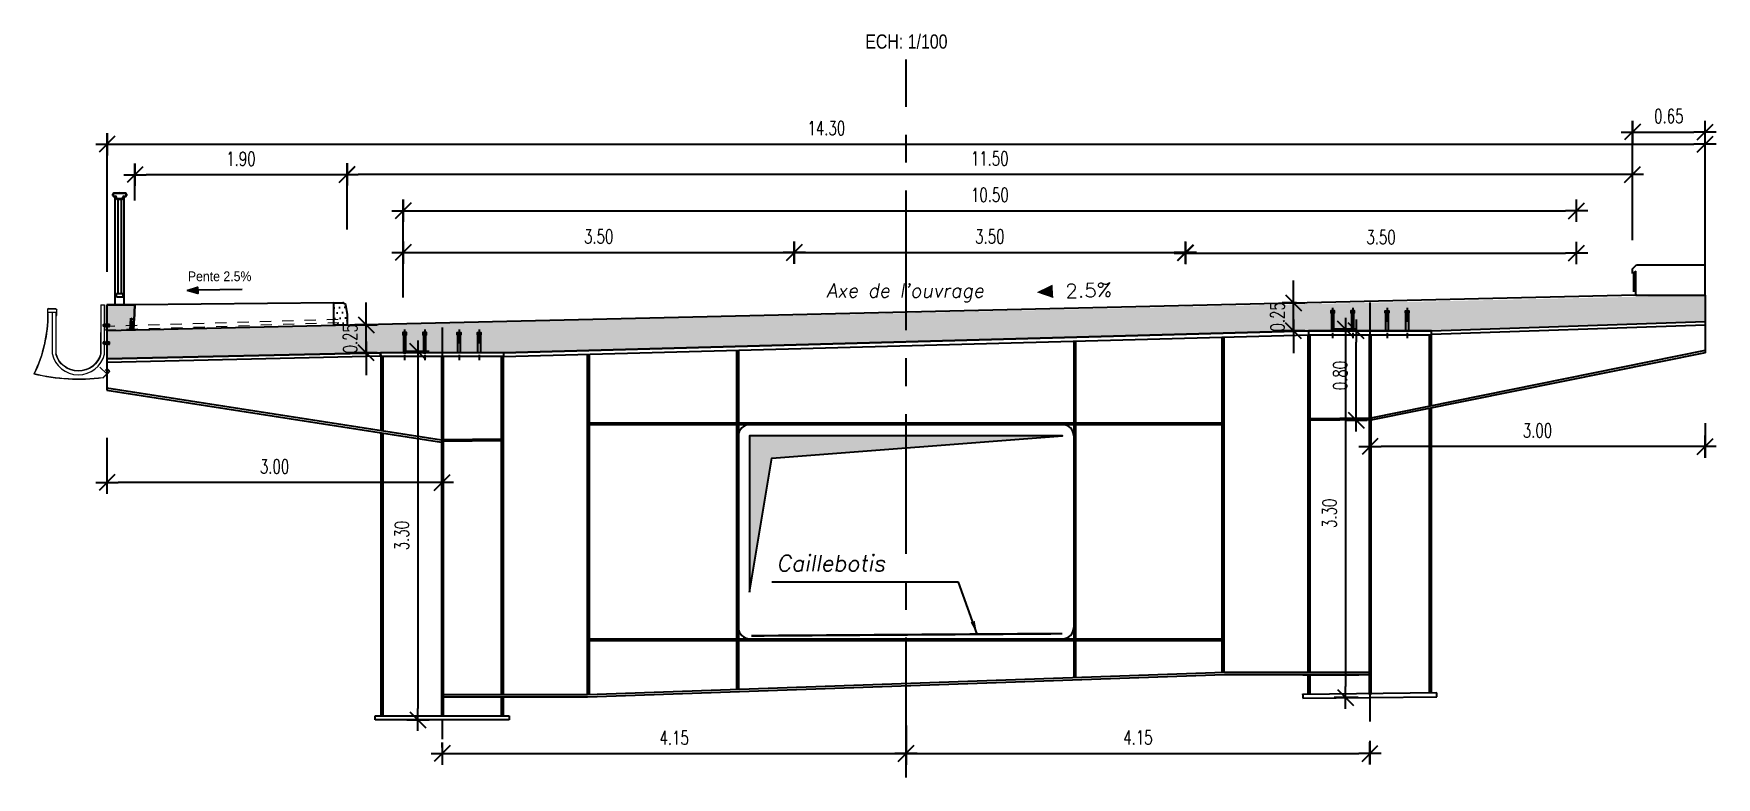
# Model space of a CAD drawing. Header units: metres. Extents: x -697843 to 22159, y -46191 to 9548.
# Drawn here: x -63487.33 to -63472.27, y -23178.22 to -23171.57 of the extents above; entities that cross this region are included whole.
import ezdxf
from ezdxf.enums import TextEntityAlignment as Align

# ---------------------------------------------------------------- set-up
doc = ezdxf.new("R2010")
doc.units = ezdxf.units.M
for name, pattern in [('CACHE', [9.525, 6.35, -3.175]), ('CENTER', [2, 1.25, -0.25, 0.25, -0.25]), ('DASHED2', [0.375, 0.25, -0.125])]:
    doc.linetypes.add(name, pattern=pattern)
doc.layers.get('Defpoints').update_dxf_attribs({"color": 9})
for name, color, linetype, lineweight in [('AOA-Caniveau', 7, 'Continuous', 0), ('AOA-corniches', 7, 'Continuous', 0), ('COT50', 8, 'Continuous', 15), ('S-EXE-ELECP', 3, 'Continuous', 30), ('S-EXE-HACH', 4, 'Continuous', 5), ('S-EXE-TEXT', 7, 'Continuous', 25), ('S-EXE-TEXTE', 7, 'Continuous', 9), ('S-EXE-TRAIT VU', 2, 'Continuous', 25), ('S-Trait vu', 2, 'Continuous', 18)]:
    doc.layers.add(name, color=color, linetype=linetype, lineweight=lineweight)
for name, color, linetype in [('AXE', 1, 'CENTER'), ('Coffrage', 3, 'Continuous'), ('COTATION', 9, 'Continuous'), ('HACHURE', 8, 'Continuous'), ('OA_Coffrage2', 7, 'Continuous'), ('OA_Cotations', 7, 'Continuous'), ('POTEAU', 1, 'Continuous'), ('POUTRELLE', 5, 'Continuous'), ('S-TEXT', 6, 'Continuous'), ('sb-cote100', 1, 'Continuous'), ('Texte', 7, 'Continuous'), ('TRAIT-MOYENS', 2, 'Continuous')]:
    doc.layers.add(name, color=color, linetype=linetype)
doc.layers.get('0').off()
doc.styles.add('Arial', font='arial.ttf')
doc.styles.add('COTE1-100', font='romans.shx', dxfattribs={"width": 0.7, "height": 0.25})
doc.styles.add('D35-50', font='arial.ttf', dxfattribs={"width": 0.8, "height": 0.175})
doc.styles.add('R-S', font='romans.shx', dxfattribs={"width": 0.8})
doc.styles.add('text-s-1-50', font='romans.shx', dxfattribs={"width": 0.7, "height": 0.125})
doc.dimstyles.new('1-50', dxfattribs={"dimtxt": 0.12, "dimasz": 0.12, "dimexe": 0.04, "dimexo": 0, "dimgap": 0.05, "dimtad": 1, "dimzin": 5, "dimdsep": 46, "dimtxsty": 'R-S', "dimcen": 0, "dimclrd": 1, "dimclre": 1, "dimclrt": 2, "dimaunit": 2, "dimadec": 0, "dimazin": 0, "dimtfac": 1, "dimtmove": 2, "dimatfit": 3, "dimfxl": 0.1, "dimfxlon": 1, "dimtolj": 1, "dimtzin": 13, "dimarcsym": 0})
doc.dimstyles.new('COT-OBLIQUES-1_100', dxfattribs={"dimtxt": 0.25, "dimasz": 0.1, "dimexe": 0.1, "dimexo": 0.1, "dimgap": 0.125, "dimtad": 1, "dimzin": 0, "dimdsep": 46, "dimtxsty": 'COTE1-100', "dimblk1": 'MARQUE', "dimblk2": 'MARQUE', "dimsah": 1, "dimcen": 5, "dimdle": 2, "dimclrd": 9, "dimclre": 9, "dimaunit": 2, "dimadec": 0, "dimazin": 0, "dimtfac": 1, "dimtix": 1, "dimtmove": 0, "dimatfit": 3, "dimldrblk": 'MARQUE', "dimfxl": 1, "dimtolj": 1, "dimtzin": 0, "dimarcsym": 0})

msp = doc.modelspace()

# ---------------------------------------------------------------- texts
at = {"layer": 'OA_Cotations', "style": 'text-s-1-50', "oblique": 10}
for s, height, p in [("Axe de l'ouvrage", 0.125, (-63480.23792, -23173.92611)), ('Caillebotis ', 0.1440684, (-63480.68142, -23176.37468))]:
    msp.add_text(s, height=height, rotation=0.059863, dxfattribs=at).set_placement(p)
at = {"layer": 'OA_Cotations', "style": 'text-s-1-50', "oblique": 359.954527, "width": 1.051454}
msp.add_text('2.5%%%', height=0.125, rotation=1.911117, dxfattribs=at).set_placement((-63477.89115, -23173.86105), align=Align.MIDDLE_CENTER)
at = {"layer": 'S-EXE-TEXTE', "color": 9, "style": 'Arial', "width": 0.9}
msp.add_text('Pente 2.5%%%', height=0.0875, rotation=0.000563, dxfattribs=at).set_placement((-63485.95101, -23173.80615), align=Align.BOTTOM_LEFT)
at = {"layer": 'S-TEXT', "color": 2, "insert": (-63477.35312, -23171.57188), "char_height": 0.1274, "width": 4.3372738, "attachment_point": 3, "style": 'D35-50'}
msp.add_mtext('\\A1;\\pxqc;ECH: 1/100', dxfattribs=at)

# ---------------------------------------------------------------- blocks, each defined once
blk = doc.blocks.new('MARQUE')
for p, q in [((1, 0), (-1, 0)), ((-0.71, -0.71), (0.71, 0.71)), ((0, -1), (0, 1))]:
    blk.add_line(p, q)
blk = doc.blocks.new('*D119')
at = {"layer": 'Defpoints', "color": 0, "transparency": 16777216}
for p in [(-63472.375, -23172.554), (-63486.674, -23173.795), (-63472.375, -23174.003)]:
    blk.add_point(p, dxfattribs=at)
at = {"layer": 'OA_Cotations', "color": 9, "lineweight": -2, "transparency": 16777216}
for p, q in [((-63486.674, -23173.695), (-63486.674, -23172.454)), ((-63472.375, -23173.903), (-63472.375, -23172.454)), ((-63486.574, -23172.554), (-63472.475, -23172.554))]:
    blk.add_line(p, q, dxfattribs=at)
at = {"layer": 'OA_Cotations', "color": 9, "lineweight": -2, "transparency": 16777216, "xscale": 0.1, "yscale": 0.1, "zscale": 0.1, "rotation": 180}
blk.add_blockref('MARQUE', (-63486.674, -23172.554), dxfattribs=at)
at = {"layer": 'OA_Cotations', "color": 9, "lineweight": -2, "transparency": 16777216, "xscale": 0.1, "yscale": 0.1, "zscale": 0.1}
blk.add_blockref('MARQUE', (-63472.375, -23172.554), dxfattribs=at)
at = {"layer": 'OA_Cotations', "color": 9, "transparency": 16777216, "insert": (-63480.238, -23172.411), "char_height": 0.125, "attachment_point": 5, "style": 'text-s-1-50'}
blk.add_mtext('\\A1;14.30', dxfattribs=at)
blk = doc.blocks.new('*D147')
at = {"layer": 'Defpoints', "color": 0, "transparency": 16777216}
for p in [(-63476.058, -23173.974), (-63475.93, -23173.974), (-63475.924, -23174.224)]:
    blk.add_point(p, dxfattribs=at)
at = {"layer": 'OA_Cotations', "color": 9, "lineweight": -2, "transparency": 16777216}
for p, q in [((-63476.058, -23173.874), (-63476.058, -23173.774)), ((-63476.03, -23173.974), (-63476.158, -23173.974)), ((-63476.058, -23174.224), (-63476.058, -23173.974)), ((-63476.024, -23174.224), (-63476.158, -23174.224)), ((-63476.058, -23174.324), (-63476.058, -23174.424))]:
    blk.add_line(p, q, dxfattribs=at)
at = {"layer": 'OA_Cotations', "color": 9, "lineweight": -2, "transparency": 16777216, "xscale": 0.1, "yscale": 0.1, "zscale": 0.1}
for p, rotation in [((-63476.058, -23173.974), 270), ((-63476.058, -23174.224), 90)]:
    blk.add_blockref('MARQUE', p, dxfattribs=dict(at, rotation=rotation))
at = {"layer": 'OA_Cotations', "color": 9, "transparency": 16777216, "insert": (-63476.201, -23174.099), "char_height": 0.125, "attachment_point": 5, "rotation": 90, "style": 'text-s-1-50'}
blk.add_mtext('\\A1;0.25', dxfattribs=at)
blk = doc.blocks.new('*D120')
at = {"layer": 'Defpoints', "color": 0, "transparency": 16777216}
for p in [(-63484.356, -23174.17), (-63484.227, -23174.17), (-63484.221, -23174.42)]:
    blk.add_point(p, dxfattribs=at)
at = {"layer": 'OA_Cotations', "color": 9, "lineweight": -2, "transparency": 16777216}
for p, q in [((-63484.356, -23174.07), (-63484.356, -23173.97)), ((-63484.327, -23174.17), (-63484.456, -23174.17)), ((-63484.356, -23174.42), (-63484.356, -23174.17)), ((-63484.321, -23174.42), (-63484.456, -23174.42)), ((-63484.356, -23174.52), (-63484.356, -23174.62))]:
    blk.add_line(p, q, dxfattribs=at)
at = {"layer": 'OA_Cotations', "color": 9, "lineweight": -2, "transparency": 16777216, "xscale": 0.1, "yscale": 0.1, "zscale": 0.1}
for p, rotation in [((-63484.356, -23174.17), 270), ((-63484.356, -23174.42), 90)]:
    blk.add_blockref('MARQUE', p, dxfattribs=dict(at, rotation=rotation))
at = {"layer": 'OA_Cotations', "color": 9, "transparency": 16777216, "insert": (-63484.498, -23174.295), "char_height": 0.125, "attachment_point": 5, "rotation": 90, "style": 'text-s-1-50'}
blk.add_mtext('\\A1;0.25', dxfattribs=at)
blk = doc.blocks.new('*D148')
at = {"layer": 'Defpoints', "color": 0, "transparency": 16777216}
for p in [(-63483.675, -23174.926), (-63486.675, -23175.081), (-63486.675, -23175.581)]:
    blk.add_point(p, dxfattribs=at)
at = {"layer": 'OA_Cotations', "color": 9, "lineweight": -2, "transparency": 16777216}
for p, q in [((-63483.675, -23175.026), (-63483.675, -23175.681)), ((-63486.675, -23175.181), (-63486.675, -23175.681)), ((-63483.775, -23175.581), (-63486.575, -23175.581))]:
    blk.add_line(p, q, dxfattribs=at)
at = {"layer": 'OA_Cotations', "color": 9, "lineweight": -2, "transparency": 16777216, "xscale": 0.1, "yscale": 0.1, "zscale": 0.1, "rotation": 180}
blk.add_blockref('MARQUE', (-63486.675, -23175.581), dxfattribs=at)
at = {"layer": 'OA_Cotations', "color": 9, "lineweight": -2, "transparency": 16777216, "xscale": 0.1, "yscale": 0.1, "zscale": 0.1}
blk.add_blockref('MARQUE', (-63483.675, -23175.581), dxfattribs=at)
at = {"layer": 'OA_Cotations', "color": 9, "transparency": 16777216, "insert": (-63485.175, -23175.438), "char_height": 0.125, "attachment_point": 5, "style": 'text-s-1-50'}
blk.add_mtext('\\A1;3.00', dxfattribs=at)
blk = doc.blocks.new('*D149')
at = {"layer": 'Defpoints', "color": 0, "transparency": 16777216}
for p in [(-63472.375, -23174.95), (-63475.374, -23175.259), (-63475.374, -23175.321)]:
    blk.add_point(p, dxfattribs=at)
at = {"layer": 'OA_Cotations', "color": 9, "lineweight": -2, "transparency": 16777216}
for p, q in [((-63475.374, -23175.221), (-63475.374, -23175.159)), ((-63472.375, -23175.05), (-63472.375, -23175.359)), ((-63472.475, -23175.259), (-63475.274, -23175.259))]:
    blk.add_line(p, q, dxfattribs=at)
at = {"layer": 'OA_Cotations', "color": 9, "lineweight": -2, "transparency": 16777216, "xscale": 0.1, "yscale": 0.1, "zscale": 0.1, "rotation": 180}
blk.add_blockref('MARQUE', (-63475.374, -23175.259), dxfattribs=at)
at = {"layer": 'OA_Cotations', "color": 9, "lineweight": -2, "transparency": 16777216, "xscale": 0.1, "yscale": 0.1, "zscale": 0.1}
blk.add_blockref('MARQUE', (-63472.375, -23175.259), dxfattribs=at)
at = {"layer": 'OA_Cotations', "color": 9, "transparency": 16777216, "insert": (-63473.875, -23175.117), "char_height": 0.125, "attachment_point": 5, "style": 'text-s-1-50'}
blk.add_mtext('\\A1;3.00', dxfattribs=at)
blk = doc.blocks.new('*D150')
at = {"layer": 'Defpoints', "color": 0, "transparency": 16777216}
for p in [(-63475.498, -23174.224), (-63475.374, -23174.224), (-63475.366, -23175.024)]:
    blk.add_point(p, dxfattribs=at)
at = {"layer": 'OA_Cotations', "color": 9, "lineweight": -2, "transparency": 16777216}
for p, q in [((-63475.474, -23174.224), (-63475.598, -23174.224)), ((-63475.498, -23174.924), (-63475.498, -23174.324)), ((-63475.466, -23175.024), (-63475.598, -23175.024))]:
    blk.add_line(p, q, dxfattribs=at)
at = {"layer": 'OA_Cotations', "color": 9, "lineweight": -2, "transparency": 16777216, "xscale": 0.1, "yscale": 0.1, "zscale": 0.1}
for p, rotation in [((-63475.498, -23174.224), 90), ((-63475.498, -23175.024), 270)]:
    blk.add_blockref('MARQUE', p, dxfattribs=dict(at, rotation=rotation))
at = {"layer": 'OA_Cotations', "color": 9, "transparency": 16777216, "insert": (-63475.64, -23174.624), "char_height": 0.125, "attachment_point": 5, "rotation": 90, "style": 'text-s-1-50'}
blk.add_mtext('\\A1;0.80', dxfattribs=at)
blk = doc.blocks.new('*D151')
at = {"layer": 'Defpoints', "color": 0, "transparency": 16777216}
for p in [(-63484.024, -23174.409), (-63483.893, -23177.704), (-63483.678, -23177.704)]:
    blk.add_point(p, dxfattribs=at)
at = {"layer": 'OA_Cotations', "color": 9, "lineweight": -2, "transparency": 16777216}
for p, q in [((-63483.924, -23174.409), (-63483.793, -23174.409)), ((-63483.893, -23174.509), (-63483.893, -23177.604)), ((-63483.778, -23177.704), (-63483.993, -23177.704))]:
    blk.add_line(p, q, dxfattribs=at)
at = {"layer": 'OA_Cotations', "color": 9, "lineweight": -2, "transparency": 16777216, "xscale": 0.1, "yscale": 0.1, "zscale": 0.1}
for p, rotation in [((-63483.893, -23174.409), 90), ((-63483.893, -23177.704), 270)]:
    blk.add_blockref('MARQUE', p, dxfattribs=dict(at, rotation=rotation))
at = {"layer": 'OA_Cotations', "color": 9, "transparency": 16777216, "insert": (-63484.036, -23176.056), "char_height": 0.125, "attachment_point": 5, "rotation": 90, "style": 'text-s-1-50'}
blk.add_mtext('\\A1;3.30', dxfattribs=at)
blk = doc.blocks.new('A$Caef14edc')
at = {"layer": 'AOA-Caniveau', "color": 9, "extrusion": (0, 1, 0)}
for p, q in [((-0.054, 0), (-0.022, 0)), ((-0.022, -0.442), (-0.022, 0)), ((-0.459, -0.07), (-0.491, -0.07)), ((-0.491, -0.07), (-0.491, -0.437)), ((-0.459, -0.07), (-0.459, -0.258)), ((-0.054, 0), (-0.054, -0.249))]:
    blk.add_line(p, q, dxfattribs=at)
at = {"layer": 'AOA-Caniveau', "color": 9}
blk.add_arc((-0.256, -0.387, -50.357), 0.24, 191.993, 346.8475, dxfattribs=at)
at = {"layer": 'AOA-corniches', "color": 9, "extrusion": (-2.68665e-19, -1.52942e-18, -1)}
for p, q in [((-0.531, -0.043, -50.357), (-0.531, -0.08, -50.357)), ((-0.528, -0.08, -50.357), (-0.528, -0.043, -50.357)), ((-0.457, -0.036, -50.357), (-0.522, -0.034, -50.357)), ((-0.522, -0.037, -50.357), (-0.457, -0.039, -50.357)), ((-0.451, -0.045, -50.357), (-0.451, -0.095, -50.357)), ((-0.451, -0.095, -50.357), (-0.448, -0.095, -50.357)), ((-0.448, -0.095, -50.357), (-0.448, -0.045, -50.357)), ((0.016, -0.601, -50.357), (-0.038, -0.653, -50.357)), ((-0.005, -0.578, -50.357), (-0.014, -0.587, -50.357)), ((-0.014, -0.587, -50.357), (-0.012, -0.589, -50.357)), ((-0.012, -0.589, -50.357), (-0.003, -0.581, -50.357)), ((0.006, -0.581, -50.357), (0.017, -0.592, -50.357)), ((0.019, -0.59, -50.357), (0.008, -0.578, -50.357)), ((-0.036, -0.656, -50.357), (0.019, -0.603, -50.357))]:
    blk.add_line(p, q, dxfattribs=at)
at = {"layer": 'AOA-corniches', "color": 9, "extrusion": (0, 1, 0)}
for p, q in [((-0.491, -0.07), (-0.528, -0.07)), ((-0.038, -0.18), (-0.038, -0.19)), ((-0.034, -0.18), (-0.038, -0.18)), ((-0.038, -0.181), (-0.038, -0.18)), ((-0.034, -0.181), (-0.038, -0.181)), ((-0.038, -0.181), (-0.038, -0.19)), ((-0.034, -0.19), (-0.038, -0.19)), ((-0.034, -0.19), (-0.038, -0.19)), ((-0.038, -0.19), (-0.038, -0.19)), ((-0.034, -0.19), (-0.034, -0.178)), ((-0.034, -0.192), (-0.034, -0.19)), ((-0.024, -0.176), (-0.033, -0.176)), ((-0.024, -0.18), (-0.033, -0.18)), ((-0.024, -0.19), (-0.033, -0.19)), ((-0.024, -0.195), (-0.033, -0.195)), ((-0.024, -0.172), (-0.022, -0.172)), ((-0.024, -0.172), (-0.024, -0.19)), ((-0.024, -0.19), (-0.024, -0.192)), ((-0.024, -0.198), (-0.024, -0.192)), ((-0.022, -0.198), (-0.024, -0.198)), ((-0.022, -0.19), (-0.022, -0.172)), ((-0.017, -0.172), (-0.022, -0.173)), ((-0.022, -0.198), (-0.017, -0.198)), ((-0.017, -0.172), (-0.017, -0.19)), ((-0.017, -0.19), (-0.017, -0.192)), ((-0.017, -0.198), (-0.017, -0.192)), ((-0.016, -0.176), (-0.007, -0.176)), ((-0.016, -0.18), (-0.007, -0.18)), ((-0.016, -0.19), (-0.007, -0.19)), ((-0.016, -0.195), (-0.007, -0.195)), ((-0.007, -0.189), (-0.007, -0.178)), ((-0.007, -0.18), (0.001, -0.18)), ((-0.007, -0.192), (-0.007, -0.189)), ((-0.007, -0.19), (0.001, -0.19)), ((0.01, -0.176), (0.001, -0.176)), ((0.001, -0.189), (0.001, -0.178)), ((0.01, -0.18), (0.001, -0.18)), ((0.001, -0.192), (0.001, -0.189)), ((0.01, -0.19), (0.001, -0.19)), ((0.01, -0.195), (0.001, -0.195)), ((0.011, -0.172), (0.013, -0.172)), ((0.011, -0.172), (0.011, -0.189)), ((0.011, -0.198), (0.011, -0.189)), ((0.013, -0.198), (0.011, -0.198)), ((0.013, -0.189), (0.013, -0.172)), ((0.013, -0.18), (0.013, -0.173)), ((0.013, -0.173), (0.023, -0.173)), ((0.017, -0.18), (0.013, -0.18)), ((0.017, -0.18), (0.013, -0.18)), ((0.017, -0.19), (0.013, -0.19)), ((0.017, -0.191), (0.013, -0.191)), ((0.013, -0.197), (0.023, -0.197)), ((0.022, -0.174), (0.014, -0.174)), ((0.014, -0.174), (0.017, -0.18)), ((0.014, -0.196), (0.017, -0.191)), ((0.022, -0.196), (0.014, -0.196)), ((0.015, -0.175), (0.018, -0.179)), ((0.019, -0.175), (0.015, -0.175)), ((0.015, -0.195), (0.018, -0.191)), ((0.019, -0.195), (0.015, -0.195)), ((0.019, -0.175), (0.022, -0.178)), ((0.019, -0.195), (0.022, -0.192)), ((0.022, -0.185), (0.022, -0.174)), ((0.022, -0.185), (0.022, -0.178)), ((0.022, -0.185), (0.022, -0.196)), ((0.022, -0.185), (0.022, -0.192)), ((0.023, -0.173), (0.023, -0.185)), ((0.023, -0.197), (0.023, -0.185)), ((-0.038, -0.338), (-0.038, -0.348)), ((-0.034, -0.338), (-0.038, -0.338)), ((-0.034, -0.338), (-0.038, -0.338)), ((-0.038, -0.338), (-0.038, -0.347)), ((-0.038, -0.338), (-0.038, -0.338)), ((-0.034, -0.347), (-0.038, -0.347)), ((-0.038, -0.347), (-0.038, -0.348)), ((-0.034, -0.348), (-0.038, -0.348)), ((-0.034, -0.348), (-0.034, -0.336)), ((-0.034, -0.35), (-0.034, -0.348)), ((-0.024, -0.333), (-0.033, -0.333)), ((-0.024, -0.338), (-0.033, -0.338)), ((-0.024, -0.348), (-0.033, -0.348)), ((-0.024, -0.352), (-0.033, -0.352)), ((-0.024, -0.33), (-0.022, -0.33)), ((-0.024, -0.33), (-0.024, -0.348)), ((-0.024, -0.348), (-0.024, -0.35)), ((-0.024, -0.356), (-0.024, -0.35)), ((-0.022, -0.356), (-0.024, -0.356)), ((-0.022, -0.348), (-0.022, -0.33)), ((-0.017, -0.33), (-0.022, -0.33)), ((-0.022, -0.356), (-0.017, -0.356)), ((-0.017, -0.33), (-0.017, -0.348)), ((-0.017, -0.348), (-0.017, -0.35)), ((-0.017, -0.356), (-0.017, -0.35)), ((-0.016, -0.333), (-0.007, -0.333)), ((-0.016, -0.338), (-0.007, -0.338)), ((-0.016, -0.348), (-0.007, -0.348)), ((-0.016, -0.352), (-0.007, -0.352)), ((-0.007, -0.347), (-0.007, -0.336)), ((-0.007, -0.338), (0.001, -0.338)), ((-0.007, -0.35), (-0.007, -0.347)), ((-0.007, -0.348), (0.001, -0.348)), ((0.01, -0.333), (0.001, -0.333)), ((0.001, -0.347), (0.001, -0.336)), ((0.01, -0.338), (0.001, -0.338)), ((0.001, -0.35), (0.001, -0.347)), ((0.01, -0.348), (0.001, -0.348)), ((0.01, -0.352), (0.001, -0.352)), ((0.011, -0.33), (0.013, -0.33)), ((0.011, -0.33), (0.011, -0.347)), ((0.011, -0.356), (0.011, -0.347)), ((0.013, -0.356), (0.011, -0.356)), ((0.013, -0.347), (0.013, -0.33)), ((0.013, -0.337), (0.013, -0.331)), ((0.013, -0.331), (0.023, -0.331)), ((0.017, -0.337), (0.013, -0.337)), ((0.017, -0.338), (0.013, -0.338)), ((0.017, -0.348), (0.013, -0.348)), ((0.017, -0.348), (0.013, -0.348)), ((0.013, -0.355), (0.023, -0.355)), ((0.022, -0.332), (0.014, -0.332)), ((0.014, -0.332), (0.017, -0.337)), ((0.014, -0.354), (0.017, -0.348)), ((0.022, -0.354), (0.014, -0.354)), ((0.015, -0.333), (0.018, -0.337)), ((0.019, -0.333), (0.015, -0.333)), ((0.015, -0.353), (0.018, -0.349)), ((0.019, -0.353), (0.015, -0.353)), ((0.019, -0.333), (0.022, -0.336)), ((0.019, -0.353), (0.022, -0.35)), ((0.022, -0.343), (0.022, -0.332)), ((0.022, -0.343), (0.022, -0.336)), ((0.022, -0.343), (0.022, -0.354)), ((0.022, -0.343), (0.022, -0.35)), ((0.023, -0.331), (0.023, -0.343)), ((0.023, -0.355), (0.023, -0.343)), ((-0.002, -0.618), (-0.065, -0.558))]:
    blk.add_line(p, q, dxfattribs=at)
at = {"layer": 'AOA-corniches', "color": 9, "extrusion": (0, 0, -1)}
for p, q in [((-0.456, -0.249, -50.357), (-0.459, -0.249, -50.357)), ((-0.459, -0.249, -50.357), (-0.459, -0.438, -50.357)), ((-0.456, -0.438, -50.357), (-0.456, -0.249, -50.357)), ((-0.053, -0.249, -50.357), (-0.057, -0.249, -50.357)), ((-0.057, -0.249, -50.357), (-0.057, -0.438, -50.357)), ((-0.053, -0.439, -50.357), (-0.053, -0.249, -50.357)), ((-0.053, -0.439, -50.357), (-0.053, -0.439, -50.357))]:
    blk.add_line(p, q, dxfattribs=at)
at = {"layer": 'AOA-corniches', "color": 9, "extrusion": (-2.68665e-19, -1.52942e-18, -1)}
for centre, radius, start, end in [((1.768, -0.08, 50.357), 1.237, 180, 205.9567), ((1.768, -0.08, 50.357), 1.24, 180, 205.7866), ((0.522, -0.043, 50.357), 0.00928, 0, 91.4321), ((0.522, -0.043, 50.357), 0.00619, 0, 91.4321), ((0.457, -0.045, 50.357), 0.00928, 91.4321, 180), ((0.457, -0.045, 50.357), 0.00619, 91.4321, 180), ((-0.001, -0.585, 50.357), 0.00928, 45.9291, 135.9291), ((-0.001, -0.585, 50.357), 0.00619, 45.9291, 135.9291), ((-0.012, -0.596, 50.357), 0.00619, 135.9291, 225.9291), ((-0.012, -0.596, 50.357), 0.00928, 135.9291, 225.9291), ((0.255, 1.016, 50.357), 1.685, 262.5258, 283.7613), ((0.255, 1.02, 50.357), 1.687, 262.5772, 283.5931)]:
    blk.add_arc(centre, radius, start, end, dxfattribs=at)
at = {"layer": 'AOA-corniches', "color": 9}
for centre, radius, start, end in [((-0.029, -0.178, -50.357), 0.00475, 150.1363, 209.862), ((-0.016, -0.185, -50.357), 0.0181, 164.8099, 195.1885), ((-0.029, -0.192, -50.357), 0.00475, 150.1363, 209.862), ((-0.012, -0.178, -50.357), 0.00475, 150.1363, 209.862), ((0.001, -0.185, -50.357), 0.0181, 164.8099, 195.1885), ((-0.012, -0.192, -50.357), 0.00475, 150.1363, 209.862), ((0.006, -0.178, -50.357), 0.00475, 150.1363, 209.862), ((0.019, -0.185, -50.357), 0.0181, 164.8099, 195.1885), ((0.006, -0.192, -50.357), 0.00475, 150.1363, 209.862), ((0.017, -0.191, -50.357), 0.000631, 323.0264, 89.9992), ((-0.029, -0.336, -50.357), 0.00475, 150.1363, 209.862), ((-0.016, -0.343, -50.357), 0.0181, 164.8099, 195.1885), ((-0.029, -0.35, -50.357), 0.00475, 150.1363, 209.862), ((-0.012, -0.336, -50.357), 0.00475, 150.1363, 209.862), ((0.001, -0.343, -50.357), 0.0181, 164.8099, 195.1885), ((-0.012, -0.35, -50.357), 0.00475, 150.1363, 209.862), ((0.006, -0.336, -50.357), 0.00475, 150.1363, 209.862), ((0.019, -0.343, -50.357), 0.0181, 164.8099, 195.1885), ((0.006, -0.35, -50.357), 0.00475, 150.1363, 209.862), ((0.017, -0.349, -50.357), 0.000631, 323.0264, 89.9992)]:
    blk.add_arc(centre, radius, start, end, dxfattribs=at)
at = {"layer": 'AOA-corniches', "color": 9, "extrusion": (0, 0, -1)}
for centre, radius, start, end in [((0.029, -0.178, 50.357), 0.00475, 150.138, 209.8637), ((0.042, -0.185, 50.357), 0.0181, 164.8115, 195.1901), ((0.029, -0.192, 50.357), 0.00475, 150.138, 209.8637), ((0.012, -0.178, 50.357), 0.00475, 150.138, 209.8637), ((0.025, -0.185, 50.357), 0.0181, 164.8115, 195.1901), ((0.012, -0.192, 50.357), 0.00475, 150.138, 209.8637), ((-0.006, -0.178, 50.357), 0.00475, 150.138, 209.8637), ((0.007, -0.185, 50.357), 0.0181, 164.8115, 195.1901), ((-0.006, -0.192, 50.357), 0.00475, 150.138, 209.8637), ((-0.017, -0.179, 50.357), 0.000631, 143.0281, 270.0008), ((0.256, -0.386, 50.357), 0.209, 194.5404, 345.4688), ((0.256, -0.386, 50.357), 0.206, 194.5055, 345.2749), ((0.029, -0.336, 50.357), 0.00475, 150.138, 209.8637), ((0.042, -0.343, 50.357), 0.0181, 164.8115, 195.1901), ((0.029, -0.35, 50.357), 0.00475, 150.138, 209.8637), ((0.012, -0.336, 50.357), 0.00475, 150.138, 209.8637), ((0.025, -0.343, 50.357), 0.0181, 164.8115, 195.1901), ((0.012, -0.35, 50.357), 0.00475, 150.138, 209.8637), ((-0.006, -0.336, 50.357), 0.00475, 150.138, 209.8637), ((0.007, -0.343, 50.357), 0.0181, 164.8115, 195.1901), ((-0.006, -0.35, 50.357), 0.00475, 150.138, 209.8637), ((-0.017, -0.337, 50.357), 0.000631, 143.0281, 270.0008)]:
    blk.add_arc(centre, radius, start, end, dxfattribs=at)
blk = doc.blocks.new('*D234')
at = {"layer": 'Defpoints', "color": 0, "transparency": 16777216}
for p in [(-63480.525, -23173.429), (-63480.525, -23173.524), (-63484.025, -23174.027)]:
    blk.add_point(p, dxfattribs=at)
at = {"layer": 'OA_Cotations', "color": 9, "lineweight": -2, "transparency": 16777216}
for p, q in [((-63484.025, -23173.927), (-63484.025, -23173.424)), ((-63483.925, -23173.524), (-63480.625, -23173.524)), ((-63480.525, -23173.529), (-63480.525, -23173.624))]:
    blk.add_line(p, q, dxfattribs=at)
at = {"layer": 'OA_Cotations', "color": 9, "lineweight": -2, "transparency": 16777216, "xscale": 0.1, "yscale": 0.1, "zscale": 0.1, "rotation": 180}
blk.add_blockref('MARQUE', (-63484.025, -23173.524), dxfattribs=at)
at = {"layer": 'OA_Cotations', "color": 9, "lineweight": -2, "transparency": 16777216, "xscale": 0.1, "yscale": 0.1, "zscale": 0.1}
blk.add_blockref('MARQUE', (-63480.525, -23173.524), dxfattribs=at)
at = {"layer": 'OA_Cotations', "color": 9, "transparency": 16777216, "insert": (-63482.275, -23173.381), "char_height": 0.125, "attachment_point": 5, "style": 'text-s-1-50'}
blk.add_mtext('\\A1;3.50', dxfattribs=at)
blk = doc.blocks.new('*D235')
at = {"layer": 'Defpoints', "color": 0, "transparency": 16777216}
for p in [(-63480.525, -23173.398), (-63477.025, -23173.398), (-63477.025, -23173.524)]:
    blk.add_point(p, dxfattribs=at)
at = {"layer": 'OA_Cotations', "color": 9, "lineweight": -2, "transparency": 16777216}
for p, q in [((-63480.525, -23173.498), (-63480.525, -23173.624)), ((-63477.025, -23173.498), (-63477.025, -23173.624)), ((-63480.425, -23173.524), (-63477.125, -23173.524))]:
    blk.add_line(p, q, dxfattribs=at)
at = {"layer": 'OA_Cotations', "color": 9, "lineweight": -2, "transparency": 16777216, "xscale": 0.1, "yscale": 0.1, "zscale": 0.1, "rotation": 180}
blk.add_blockref('MARQUE', (-63480.525, -23173.524), dxfattribs=at)
at = {"layer": 'OA_Cotations', "color": 9, "lineweight": -2, "transparency": 16777216, "xscale": 0.1, "yscale": 0.1, "zscale": 0.1}
blk.add_blockref('MARQUE', (-63477.025, -23173.524), dxfattribs=at)
at = {"layer": 'OA_Cotations', "color": 9, "transparency": 16777216, "insert": (-63478.775, -23173.381), "char_height": 0.125, "attachment_point": 5, "style": 'text-s-1-50'}
blk.add_mtext('\\A1;3.50', dxfattribs=at)
blk = doc.blocks.new('*D236')
at = {"layer": 'Defpoints', "color": 0, "transparency": 16777216}
for p in [(-63477.025, -23173.624), (-63473.525, -23173.528), (-63473.525, -23173.624)]:
    blk.add_point(p, dxfattribs=at)
at = {"layer": 'OA_Cotations', "color": 9, "lineweight": -2, "transparency": 16777216}
for p, q in [((-63477.025, -23173.524), (-63477.025, -23173.428)), ((-63473.525, -23173.524), (-63473.525, -23173.428)), ((-63476.925, -23173.528), (-63473.625, -23173.528))]:
    blk.add_line(p, q, dxfattribs=at)
at = {"layer": 'OA_Cotations', "color": 9, "lineweight": -2, "transparency": 16777216, "xscale": 0.1, "yscale": 0.1, "zscale": 0.1, "rotation": 180}
blk.add_blockref('MARQUE', (-63477.025, -23173.528), dxfattribs=at)
at = {"layer": 'OA_Cotations', "color": 9, "lineweight": -2, "transparency": 16777216, "xscale": 0.1, "yscale": 0.1, "zscale": 0.1}
blk.add_blockref('MARQUE', (-63473.525, -23173.528), dxfattribs=at)
at = {"layer": 'OA_Cotations', "color": 9, "transparency": 16777216, "insert": (-63475.275, -23173.385), "char_height": 0.125, "attachment_point": 5, "style": 'text-s-1-50'}
blk.add_mtext('\\A1;3.50', dxfattribs=at)
blk = doc.blocks.new('*D238')
at = {"layer": 'Defpoints', "color": 0, "transparency": 16777216}
for p in [(-63473.525, -23173.15), (-63473.525, -23173.277), (-63484.025, -23173.658)]:
    blk.add_point(p, dxfattribs=at)
at = {"layer": 'OA_Cotations', "color": 9, "lineweight": -2, "transparency": 16777216}
for p, q in [((-63484.025, -23173.558), (-63484.025, -23173.05)), ((-63473.525, -23173.177), (-63473.525, -23173.05)), ((-63483.925, -23173.15), (-63473.625, -23173.15))]:
    blk.add_line(p, q, dxfattribs=at)
at = {"layer": 'OA_Cotations', "color": 9, "lineweight": -2, "transparency": 16777216, "xscale": 0.1, "yscale": 0.1, "zscale": 0.1, "rotation": 180}
blk.add_blockref('MARQUE', (-63484.025, -23173.15), dxfattribs=at)
at = {"layer": 'OA_Cotations', "color": 9, "lineweight": -2, "transparency": 16777216, "xscale": 0.1, "yscale": 0.1, "zscale": 0.1}
blk.add_blockref('MARQUE', (-63473.525, -23173.15), dxfattribs=at)
at = {"layer": 'OA_Cotations', "color": 9, "transparency": 16777216, "insert": (-63478.775, -23173.008), "char_height": 0.125, "attachment_point": 5, "style": 'text-s-1-50'}
blk.add_mtext('\\A1;10.50', dxfattribs=at)
blk = doc.blocks.new('*D237')
at = {"layer": 'Defpoints', "color": 0, "transparency": 16777216}
for p in [(-63484.527, -23172.825), (-63473.025, -23172.858), (-63484.527, -23173.416)]:
    blk.add_point(p, dxfattribs=at)
at = {"layer": 'OA_Cotations', "color": 9, "lineweight": -2, "transparency": 16777216}
for p, q in [((-63484.527, -23173.316), (-63484.527, -23172.725)), ((-63473.025, -23172.758), (-63473.025, -23172.725)), ((-63473.125, -23172.825), (-63484.427, -23172.825))]:
    blk.add_line(p, q, dxfattribs=at)
at = {"layer": 'OA_Cotations', "color": 9, "lineweight": -2, "transparency": 16777216, "xscale": 0.1, "yscale": 0.1, "zscale": 0.1, "rotation": 180}
blk.add_blockref('MARQUE', (-63484.527, -23172.825), dxfattribs=at)
at = {"layer": 'OA_Cotations', "color": 9, "lineweight": -2, "transparency": 16777216, "xscale": 0.1, "yscale": 0.1, "zscale": 0.1}
blk.add_blockref('MARQUE', (-63473.025, -23172.825), dxfattribs=at)
at = {"layer": 'OA_Cotations', "color": 9, "transparency": 16777216, "insert": (-63478.776, -23172.683), "char_height": 0.125, "attachment_point": 5, "style": 'text-s-1-50'}
blk.add_mtext('\\A1;11.50', dxfattribs=at)
blk = doc.blocks.new('*D239')
at = {"layer": 'Defpoints', "color": 0, "transparency": 16777216}
for p in [(-63486.424, -23172.827), (-63486.424, -23173.157), (-63484.527, -23173.309)]:
    blk.add_point(p, dxfattribs=at)
at = {"layer": 'OA_Cotations', "color": 9, "lineweight": -2, "transparency": 16777216}
for p, q in [((-63486.424, -23173.057), (-63486.424, -23172.727)), ((-63484.527, -23173.209), (-63484.527, -23172.727)), ((-63484.627, -23172.827), (-63486.324, -23172.827))]:
    blk.add_line(p, q, dxfattribs=at)
at = {"layer": 'OA_Cotations', "color": 9, "lineweight": -2, "transparency": 16777216, "xscale": 0.1, "yscale": 0.1, "zscale": 0.1, "rotation": 180}
blk.add_blockref('MARQUE', (-63486.424, -23172.827), dxfattribs=at)
at = {"layer": 'OA_Cotations', "color": 9, "lineweight": -2, "transparency": 16777216, "xscale": 0.1, "yscale": 0.1, "zscale": 0.1}
blk.add_blockref('MARQUE', (-63484.527, -23172.827), dxfattribs=at)
at = {"layer": 'OA_Cotations', "color": 9, "transparency": 16777216, "insert": (-63485.476, -23172.684), "char_height": 0.125, "attachment_point": 5, "style": 'text-s-1-50'}
blk.add_mtext('\\A1;1.90', dxfattribs=at)
blk = doc.blocks.new('*D242')
at = {"layer": 'Defpoints', "color": 0, "transparency": 16777216}
for p in [(-63479.525, -23177.655), (-63475.374, -23177.791), (-63475.374, -23178.005)]:
    blk.add_point(p, dxfattribs=at)
at = {"layer": 'OA_Cotations', "color": 9, "lineweight": -2, "transparency": 16777216}
for p, q in [((-63479.525, -23177.755), (-63479.525, -23178.105)), ((-63479.425, -23178.005), (-63475.474, -23178.005)), ((-63475.374, -23177.891), (-63475.374, -23178.105))]:
    blk.add_line(p, q, dxfattribs=at)
at = {"layer": 'OA_Cotations', "color": 9, "lineweight": -2, "transparency": 16777216, "xscale": 0.1, "yscale": 0.1, "zscale": 0.1, "rotation": 180}
blk.add_blockref('MARQUE', (-63479.525, -23178.005), dxfattribs=at)
at = {"layer": 'OA_Cotations', "color": 9, "lineweight": -2, "transparency": 16777216, "xscale": 0.1, "yscale": 0.1, "zscale": 0.1}
blk.add_blockref('MARQUE', (-63475.374, -23178.005), dxfattribs=at)
at = {"layer": 'OA_Cotations', "color": 9, "transparency": 16777216, "insert": (-63477.45, -23177.862), "char_height": 0.125, "attachment_point": 5, "style": 'text-s-1-50'}
blk.add_mtext('\\A1;4.15', dxfattribs=at)
blk = doc.blocks.new('*D243')
at = {"layer": 'Defpoints', "color": 0, "transparency": 16777216}
for p in [(-63479.525, -23177.669), (-63479.525, -23178.006), (-63483.675, -23178.052)]:
    blk.add_point(p, dxfattribs=at)
at = {"layer": 'OA_Cotations', "color": 9, "lineweight": -2, "transparency": 16777216}
for p, q in [((-63479.525, -23177.769), (-63479.525, -23178.106)), ((-63483.675, -23177.952), (-63483.675, -23177.906)), ((-63483.575, -23178.006), (-63479.625, -23178.006))]:
    blk.add_line(p, q, dxfattribs=at)
at = {"layer": 'OA_Cotations', "color": 9, "lineweight": -2, "transparency": 16777216, "xscale": 0.1, "yscale": 0.1, "zscale": 0.1, "rotation": 180}
blk.add_blockref('MARQUE', (-63483.675, -23178.006), dxfattribs=at)
at = {"layer": 'OA_Cotations', "color": 9, "lineweight": -2, "transparency": 16777216, "xscale": 0.1, "yscale": 0.1, "zscale": 0.1}
blk.add_blockref('MARQUE', (-63479.525, -23178.006), dxfattribs=at)
at = {"layer": 'OA_Cotations', "color": 9, "transparency": 16777216, "insert": (-63481.6, -23177.864), "char_height": 0.125, "attachment_point": 5, "style": 'text-s-1-50'}
blk.add_mtext('\\A1;4.15', dxfattribs=at)
blk = doc.blocks.new('A$C77ea4534')
at = {"layer": 'TRAIT-MOYENS', "color": 8}
for p, q in [((-0.06, 0.977), (-0.06, 0.988)), ((-0.056, 0.977), (-0.056, 0.988)), ((-0.051, 0.972), (-0.037, 0.972)), ((-0.051, 0.968), (-0.037, 0.968)), ((-0.04, 0), (-0.04, 0.968)), ((-0.032, 0.954), (-0.032, 0.963)), ((-0.028, 0.954), (-0.028, 0.963)), ((-0.023, 0.949), (0.023, 0.949)), ((-0.023, 0.945), (0.023, 0.945)), ((-0.015, 0.1), (-0.015, 0.945)), ((0.015, 0.1), (0.015, 0.945)), ((0.028, 0.954), (0.028, 0.963)), ((0.032, 0.954), (0.032, 0.963)), ((0.037, 0.972), (0.051, 0.972)), ((0.037, 0.968), (0.051, 0.968)), ((0.04, 0), (0.04, 0.968)), ((0.056, 0.988), (0.056, 0.977)), ((0.06, 0.988), (0.06, 0.977)), ((0.06, 0.977), (0.06, 0.988)), ((-0.03, 0.1), (0.03, 0.1)), ((-0.03, 0.07), (-0.03, 0.1)), ((-0.03, 0.07), (0.03, 0.07)), ((0.03, 0.07), (0.03, 0.1))]:
    blk.add_line(p, q, dxfattribs=at)
for centre, radius, start, end in [((-0.051, 0.988), 0.00896, 93.8142, 180.0001), ((-0.051, 0.977), 0.00896, 180.0001, 270.0001), ((-0.051, 0.988), 0.00498, 93.8142, 180.0001), ((-0.051, 0.977), 0.00498, 180.0001, 270.0001), ((0, 0.613), 0.387, 82.3719, 97.6282), ((0, 0.613), 0.383, 82.3323, 97.6679), ((-0.037, 0.963), 0.00896, 0.0001, 90.0001), ((-0.037, 0.963), 0.00498, 0.0001, 90.0001), ((-0.023, 0.954), 0.00896, 180.0001, 270.0001), ((-0.023, 0.954), 0.00498, 180.0001, 270.0001), ((0.023, 0.954), 0.00896, 270.0001, 0.0001), ((0.023, 0.954), 0.00498, 270.0001, 0.0001), ((0.037, 0.963), 0.00896, 90.0001, 180.0001), ((0.037, 0.963), 0.00498, 90.0001, 180.0001), ((0.051, 0.988), 0.00896, 0.0001, 86.186), ((0.051, 0.988), 0.00498, 0.0001, 86.186), ((0.051, 0.977), 0.00896, 270.0001, 0.0001), ((0.051, 0.977), 0.00498, 270.0001, 0.0001)]:
    blk.add_arc(centre, radius, start, end, dxfattribs=at)
blk = doc.blocks.new('*D247')
at = {"layer": 'Defpoints', "color": 0, "transparency": 16777216}
for p in [(-63472.375, -23172.445), (-63473.025, -23173.513), (-63472.375, -23173.478)]:
    blk.add_point(p, dxfattribs=at)
at = {"layer": 'OA_Cotations', "color": 9, "lineweight": -2, "transparency": 16777216}
for p, q in [((-63473.025, -23173.413), (-63473.025, -23172.345)), ((-63472.925, -23172.445), (-63472.475, -23172.445)), ((-63472.375, -23173.378), (-63472.375, -23172.345))]:
    blk.add_line(p, q, dxfattribs=at)
at = {"layer": 'OA_Cotations', "color": 9, "lineweight": -2, "transparency": 16777216, "xscale": 0.1, "yscale": 0.1, "zscale": 0.1, "rotation": 180}
blk.add_blockref('MARQUE', (-63473.025, -23172.445), dxfattribs=at)
at = {"layer": 'OA_Cotations', "color": 9, "lineweight": -2, "transparency": 16777216, "xscale": 0.1, "yscale": 0.1, "zscale": 0.1}
blk.add_blockref('MARQUE', (-63472.375, -23172.445), dxfattribs=at)
at = {"layer": 'OA_Cotations', "color": 9, "transparency": 16777216, "insert": (-63472.7, -23172.302), "char_height": 0.125, "attachment_point": 5, "style": 'text-s-1-50'}
blk.add_mtext('\\A1;0.65', dxfattribs=at)
blk = doc.blocks.new('*D248')
at = {"layer": 'Defpoints', "color": 0, "transparency": 16777216}
for p in [(-63475.724, -23174.209), (-63475.593, -23177.505), (-63475.378, -23177.505)]:
    blk.add_point(p, dxfattribs=at)
at = {"layer": 'OA_Cotations', "color": 9, "lineweight": -2, "transparency": 16777216}
for p, q in [((-63475.624, -23174.209), (-63475.493, -23174.209)), ((-63475.593, -23174.309), (-63475.593, -23177.405)), ((-63475.478, -23177.505), (-63475.693, -23177.505))]:
    blk.add_line(p, q, dxfattribs=at)
at = {"layer": 'OA_Cotations', "color": 9, "lineweight": -2, "transparency": 16777216, "xscale": 0.1, "yscale": 0.1, "zscale": 0.1}
for p, rotation in [((-63475.593, -23174.209), 90), ((-63475.593, -23177.505), 270)]:
    blk.add_blockref('MARQUE', p, dxfattribs=dict(at, rotation=rotation))
at = {"layer": 'OA_Cotations', "color": 9, "transparency": 16777216, "insert": (-63475.735, -23175.857), "char_height": 0.125, "attachment_point": 5, "rotation": 90, "style": 'text-s-1-50'}
blk.add_mtext('\\A1;3.30', dxfattribs=at)

# ---------------------------------------------------------------- dimensions: what is measured, and where the dimension line sits
at = {"layer": 'OA_Cotations', "color": 9}
for base, p1, p2, angle, picture, middle in [((-63472.37458, -23172.4449), (-63473.02458, -23173.51345), (-63472.37458, -23173.4779), 180, '*D247', (-63472.69958, -23172.3024)), ((-63486.42447, -23172.82657), (-63484.52691, -23173.30853), (-63486.42447, -23173.15712), 180, '*D239', (-63485.47569, -23172.68407)), ((-63484.52691, -23172.82516), (-63473.02458, -23172.8575), (-63484.52691, -23173.41648), 180, '*D237', (-63478.77574, -23172.68266)), ((-63477.02458, -23173.5239), (-63480.52458, -23173.39766), (-63477.02458, -23173.39766), 180, '*D235', (-63478.77458, -23173.3814)), ((-63473.52458, -23173.52789), (-63477.02458, -23173.62424), (-63473.52458, -23173.62424), 180, '*D236', (-63475.27458, -23173.38539)), ((-63476.05845, -23173.97391), (-63475.92444, -23174.22418), (-63475.93027, -23173.97391), 90, '*D147', (-63476.20095, -23174.09905)), ((-63484.35566, -23174.16973), (-63484.22096, -23174.41965), (-63484.22747, -23174.16973), 90, '*D120', (-63484.49816, -23174.29469)), ((-63475.59298, -23177.50475), (-63475.72359, -23174.20924), (-63475.37782, -23177.50475), 90, '*D248', (-63475.73548, -23175.85699)), ((-63475.49795, -23174.22418), (-63475.3664, -23175.02418), (-63475.37444, -23174.22418), 90, '*D150', (-63475.64045, -23174.62418)), ((-63483.89328, -23177.70421), (-63484.02389, -23174.4087), (-63483.67811, -23177.70421), 90, '*D151', (-63484.03578, -23176.05645)), ((-63479.52458, -23178.00625), (-63483.67458, -23178.05189), (-63479.52458, -23177.66943), 180, '*D243', (-63481.59958, -23177.86375)), ((-63475.37444, -23178.005), (-63479.52458, -23177.65521), (-63475.37444, -23177.79094), 180, '*D242', (-63477.44951, -23177.8625))]:
    dim = msp.add_linear_dim(base=base, p1=p1, p2=p2, angle=angle, dimstyle='COT-OBLIQUES-1_100', override={"dimgap": 0.08, "dimtxsty": 'text-s-1-50', "dimclrd": 9, "dimclre": 9, "dimclrt": 9}, dxfattribs=at)
    dim.commit()
    dim.dimension.update_dxf_attribs({"geometry": picture, "text_midpoint": middle})
for base, p1, p2, override, picture, middle in [((-63472.37458, -23172.55377), (-63486.67447, -23173.79457), (-63472.37458, -23174.00305), {"dimgap": 0.08, "dimtxsty": 'text-s-1-50', "dimclrt": 9}, '*D119', (-63480.23768, -23172.55377)), ((-63480.52458, -23173.5239), (-63484.02458, -23174.02712), (-63480.52458, -23173.42907), {"dimgap": 0.08, "dimtxsty": 'text-s-1-50', "dimclrd": 9, "dimclre": 9, "dimclrt": 9}, '*D234', (-63482.27458, -23173.5239))]:
    dim = msp.add_linear_dim(base=base, p1=p1, p2=p2, angle=180, dimstyle='COT-OBLIQUES-1_100', override=override, dxfattribs=at)
    dim.commit()
    dim.dimension.update_dxf_attribs({"geometry": picture, "text_midpoint": middle, "dimtype": 160})
for base, p1, p2, picture, middle in [((-63473.52458, -23173.15032), (-63484.02458, -23173.65765), (-63473.52458, -23173.27729), '*D238', (-63478.77458, -23173.00782)), ((-63486.67458, -23175.58074), (-63483.67458, -23174.92571), (-63486.67458, -23175.08112), '*D148', (-63485.17458, -23175.43824)), ((-63475.37444, -23175.25941), (-63472.37458, -23174.94993), (-63475.37444, -23175.32063), '*D149', (-63473.87451, -23175.11691))]:
    dim = msp.add_linear_dim(base=base, p1=p1, p2=p2, dimstyle='COT-OBLIQUES-1_100', override={"dimgap": 0.08, "dimtxsty": 'text-s-1-50', "dimclrd": 9, "dimclre": 9, "dimclrt": 9}, dxfattribs=at)
    dim.commit()
    dim.dimension.update_dxf_attribs({"geometry": picture, "text_midpoint": middle})

# ---------------------------------------------------------------- hatches: boundary and pattern name
at = {"layer": 'Coffrage'}
h = msp.add_hatch(dxfattribs=at)
h.set_pattern_fill('DOTS', color=8, scale=0.03, angle=183.662179, style=0)
h.set_pattern_definition([(183.66217908, (-63268.190965, 3785.02849), (-0.02072189604, -0.04904873908), [0, -0.047625])])
edge = h.paths.add_edge_path()
edge.add_line((-63484.64458, -23173.9741), (-63484.56097, -23173.9741))
edge.add_ellipse((-63484.56097, -23173.9941), major_axis=(-0.01502, -0.01321), ratio=0.99999872, start_angle=149.97197, end_angle=228.662215, ccw=False)
edge.add_line((-63484.54136, -23173.99017), (-63484.52458, -23174.0741))
edge.add_line((-63484.52458, -23174.0741), (-63484.52458, -23174.1741))
edge.add_line((-63484.52458, -23174.1741), (-63484.64458, -23174.1741))
edge.add_line((-63484.64458, -23174.1741), (-63484.64458, -23173.9741))
at = {"layer": 'COT50'}
h = msp.add_hatch(dxfattribs=at)
h.set_pattern_fill('AR-CONC', color=256, scale=0.001)
h.set_pattern_definition([(50, (-63480.12458, -23178.76912), (0.1821847, -0.015939), [0.01905, -0.20955]), (355, (-63480.12458, -23178.76912), (-0.0352434, 0.191057), [0.01524, -0.1676406]), (100.4514, (-63480.1094, -23178.77044), (0.1469412, 0.1751178), [0.01619, -0.1780902]), (46.1842, (-63480.12458, -23178.71832), (0.271079, -0.0420423), [0.028575, -0.314325]), (96.6356, (-63480.102, -23178.72182), (0.237404, 0.247426), [0.024285, -0.267136]), (351.184, (-63480.12458, -23178.71832), (0.237404, 0.247426), [0.02286, -0.25146]), (21, (-63480.09918, -23178.73102), (0.1516144, -0.1022652), [0.01905, -0.20955]), (326, (-63480.09918, -23178.73102), (0.061802, 0.184188), [0.01524, -0.16764]), (71.4514, (-63480.08654, -23178.73954), (0.2134164, 0.0819228), [0.01619, -0.17809]), (37.5, (-63480.12458, -23178.769116), (0.0030886, 0.08455504), [0, -0.165608, 0, -0.17018, 0, -0.168275]), (7.5, (-63480.12458, -23178.76912), (0.0668197, 0.1001806), [0, -0.097028, 0, -0.161798, 0, -0.064135]), (327.5, (-63480.18122, -23178.769116), (0.1355906, -0.00572874), [0, -0.0635, 0, -0.19812, 0, -0.26289]), (317.5, (-63480.20662, -23178.76912), (0.1481292, 0.0254265), [0, -0.08255, 0, -0.131572, 0, -0.18669])])
h.paths.add_polyline_path([(-63486.67458, -23174.22409), (-63486.67458, -23174.47583), (-63484.22811, -23174.41975), (-63483.12811, -23174.41975), (-63475.92544, -23174.22418), (-63474.82544, -23174.22418), (-63472.37458, -23174.13948), (-63472.37458, -23173.90533)])
at = {"layer": 'HACHURE'}
h = msp.add_hatch(color=8, dxfattribs=at)
h.dxf.hatch_style = 1
h.paths.add_polyline_path([(-63480.92458, -23176.56246), (-63480.72458, -23175.36246), (-63478.12458, -23175.16246), (-63480.92458, -23175.16246)])
at = {"layer": 'S-EXE-HACH', "ltscale": 0.01, "transparency": 33554508}
h = msp.add_hatch(color=8, dxfattribs=at)
h.dxf.hatch_style = 1
h.paths.add_polyline_path([(-63486.46056, -23174.11123), (-63486.43159, -23174.13252), (-63486.42447, -23173.99026), (-63486.67451, -23173.99026), (-63486.67455, -23174.22409), (-63486.46596, -23174.21923)])
at = {"layer": 'S-EXE-TRAIT VU', "transparency": 33554687}
h = msp.add_hatch(color=9, dxfattribs=at)
h.dxf.hatch_style = 1
h.paths.add_polyline_path([(-63485.95581, -23173.86327), (-63485.86261, -23173.88865), (-63485.864, -23173.83328)])

# ---------------------------------------------------------------- linework, layer by layer
at = {"layer": 'AXE', "color": 9}
for p, q in [((-63479.52458, -23178.21887), (-63479.52458, -23171.79686)), ((-63475.37444, -23173.97054), (-63475.37444, -23177.82315)), ((-63483.67458, -23174.19489), (-63483.67458, -23177.87805))]:
    msp.add_line(p, q, dxfattribs=at)
at = {"layer": 'Coffrage', "color": 8}
for p, q in [((-63473.02458, -23173.66872), (-63472.98903, -23173.63317)), ((-63472.98903, -23173.63317), (-63472.37458, -23173.63317)), ((-63472.37458, -23173.90533), (-63472.37458, -23173.63317)), ((-63473.02592, -23173.71094), (-63473.02458, -23173.66872)), ((-63472.99592, -23173.69094), (-63473.02592, -23173.71094)), ((-63472.99458, -23173.90556), (-63472.99592, -23173.69094)), ((-63472.986, -23173.90533), (-63472.99458, -23173.90533))]:
    msp.add_line(p, q, dxfattribs=at)
at = {"layer": 'Coffrage', "color": 4}
for p, q in [((-63472.99458, -23173.90556), (-63486.67458, -23174.22409)), ((-63472.99458, -23173.90533), (-63472.37458, -23173.90533)), ((-63472.37458, -23173.90533), (-63472.37458, -23174.13948)), ((-63486.67458, -23174.22409), (-63486.67458, -23174.47583)), ((-63475.92444, -23174.22418), (-63483.12811, -23174.41965)), ((-63474.82444, -23174.22418), (-63475.92444, -23174.22418)), ((-63474.82444, -23174.22418), (-63472.37458, -23174.13948)), ((-63484.2229, -23174.41963), (-63486.67458, -23174.47583)), ((-63486.67458, -23174.47583), (-63484.22811, -23174.41965))]:
    msp.add_line(p, q, dxfattribs=at)
at = {"layer": 'Coffrage', "color": 9}
for p, q in [((-63484.64458, -23173.9741), (-63486.42447, -23173.99026)), ((-63484.64458, -23173.9741), (-63484.56097, -23173.9741)), ((-63484.64458, -23174.1741), (-63484.64458, -23173.9741)), ((-63484.54136, -23173.99017), (-63484.52458, -23174.0741)), ((-63484.52458, -23174.0741), (-63484.52458, -23174.1741)), ((-63484.52458, -23174.1741), (-63484.64458, -23174.1741)), ((-63484.22811, -23174.41975), (-63486.67458, -23174.47583))]:
    msp.add_line(p, q, dxfattribs=at)
at = {"layer": 'Coffrage', "color": 9, "extrusion": (0, 0, -1)}
msp.add_ellipse((-63484.56097, -23173.9941), major_axis=(-0.01502, -0.01321), ratio=0.99999873, start_param=2.29227677, end_param=3.66568065, dxfattribs=at)
at = {"layer": 'Coffrage', "color": 9}
for p in [(-63484.56097, -23173.9741), (-63484.52458, -23174.13408)]:
    msp.add_point(p, dxfattribs=at)
at = {"layer": 'HACHURE'}
for p, q in [((-63483.07458, -23177.50161), (-63483.57458, -23177.50161)), ((-63475.97444, -23177.47682), (-63475.97444, -23177.47182))]:
    msp.add_line(p, q, dxfattribs=at)
at = {"layer": 'HACHURE', "color": 9}
msp.add_lwpolyline([(-63480.92458, -23176.56246), (-63480.72458, -23175.36246), (-63478.12458, -23175.16246), (-63480.92458, -23175.16246)], close=True, dxfattribs=at)
at = {"layer": 'OA_Coffrage2', "color": 8}
for points in [[(-63475.71919, -23174.06418), (-63475.71919, -23174.22418), (-63475.69719, -23174.22418), (-63475.69719, -23174.06418), (-63475.69219, -23174.06418), (-63475.69219, -23174.04418), (-63475.72419, -23174.04418), (-63475.72419, -23174.06418), (-63475.69719, -23174.06418)], [(-63475.53919, -23174.06418), (-63475.53919, -23174.22418), (-63475.51719, -23174.22418), (-63475.51719, -23174.06418), (-63475.51219, -23174.06418), (-63475.51219, -23174.04418), (-63475.54419, -23174.04418), (-63475.54419, -23174.06418), (-63475.51719, -23174.06418)], [(-63475.20969, -23174.06418), (-63475.20969, -23174.22418), (-63475.23169, -23174.22418), (-63475.23169, -23174.06418), (-63475.23669, -23174.06418), (-63475.23669, -23174.04418), (-63475.20469, -23174.04418), (-63475.20469, -23174.06418), (-63475.23169, -23174.06418)], [(-63475.02969, -23174.06418), (-63475.02969, -23174.22418), (-63475.05169, -23174.22418), (-63475.05169, -23174.06418), (-63475.05669, -23174.06418), (-63475.05669, -23174.04418), (-63475.02469, -23174.04418), (-63475.02469, -23174.06418), (-63475.05169, -23174.06418)], [(-63484.02286, -23174.25965), (-63484.02286, -23174.41965), (-63484.00086, -23174.41965), (-63484.00086, -23174.25965), (-63483.99586, -23174.25965), (-63483.99586, -23174.23965), (-63484.02786, -23174.23965), (-63484.02786, -23174.25965), (-63484.00086, -23174.25965)], [(-63483.84286, -23174.25965), (-63483.84286, -23174.41965), (-63483.82086, -23174.41965), (-63483.82086, -23174.25965), (-63483.81586, -23174.25965), (-63483.81586, -23174.23965), (-63483.84786, -23174.23965), (-63483.84786, -23174.25965), (-63483.82086, -23174.25965)], [(-63483.51337, -23174.25965), (-63483.51337, -23174.41965), (-63483.53537, -23174.41965), (-63483.53537, -23174.25965), (-63483.54037, -23174.25965), (-63483.54037, -23174.23965), (-63483.50837, -23174.23965), (-63483.50837, -23174.25965), (-63483.53537, -23174.25965)], [(-63483.33337, -23174.25965), (-63483.33337, -23174.41965), (-63483.35537, -23174.41965), (-63483.35537, -23174.25965), (-63483.36037, -23174.25965), (-63483.36037, -23174.23965), (-63483.32837, -23174.23965), (-63483.32837, -23174.25965), (-63483.35537, -23174.25965)]]:
    msp.add_lwpolyline(points, dxfattribs=at)
at = {"layer": 'OA_Cotations'}
for p, q in [((-63475.93151, -23174.22418), (-63475.93159, -23174.22418)), ((-63475.93151, -23174.25918), (-63475.93159, -23174.25918))]:
    msp.add_line(p, q, dxfattribs=at)
at = {"layer": 'POTEAU', "color": 8, "linetype": 'CENTER', "ltscale": 0.1}
for p, q in [((-63475.70819, -23174.01781), (-63475.70819, -23174.29009)), ((-63475.52819, -23174.01781), (-63475.52819, -23174.29009)), ((-63475.22069, -23174.01781), (-63475.22069, -23174.29009)), ((-63475.04069, -23174.01781), (-63475.04069, -23174.29009)), ((-63484.01186, -23174.21327), (-63484.01186, -23174.48555)), ((-63483.83186, -23174.21327), (-63483.83186, -23174.48555)), ((-63483.52437, -23174.21327), (-63483.52437, -23174.48555)), ((-63483.34437, -23174.21327), (-63483.34437, -23174.48555))]:
    msp.add_line(p, q, dxfattribs=at)
at = {"layer": 'POUTRELLE', "color": 4}
for p, q in [((-63483.12811, -23174.41965), (-63475.92444, -23174.22418)), ((-63483.12811, -23174.45465), (-63475.92444, -23174.25918)), ((-63475.92634, -23177.28067), (-63475.92634, -23174.25924)), ((-63475.91034, -23177.28067), (-63475.91034, -23174.25967)), ((-63474.84044, -23174.89791), (-63474.84044, -23174.25882)), ((-63474.82444, -23174.22418), (-63472.37458, -23174.13948)), ((-63474.82444, -23174.89467), (-63474.82444, -23174.25918)), ((-63474.8234, -23174.25417), (-63472.37354, -23174.16946)), ((-63472.37458, -23174.13948), (-63472.37458, -23174.41932)), ((-63481.04058, -23174.398), (-63481.04058, -23175.04646)), ((-63481.02458, -23174.39757), (-63481.02458, -23175.04646)), ((-63478.02458, -23174.31617), (-63478.02458, -23175.04646)), ((-63478.00858, -23174.31573), (-63478.00858, -23175.04646)), ((-63476.69588, -23177.28142), (-63476.69588, -23174.27925)), ((-63476.67988, -23177.28086), (-63476.67988, -23174.27968)), ((-63472.37458, -23174.39965), (-63475.3664, -23175.00418)), ((-63484.2229, -23174.41963), (-63486.67458, -23174.47583)), ((-63484.2229, -23174.41963), (-63486.67458, -23174.47583)), ((-63486.67458, -23174.47583), (-63486.67458, -23174.75368)), ((-63484.22221, -23174.44962), (-63486.67389, -23174.50583)), ((-63484.22089, -23175.11583), (-63484.22089, -23174.45457)), ((-63484.20489, -23175.11832), (-63484.20489, -23174.4542)), ((-63483.14411, -23177.48257), (-63483.14411, -23174.45508)), ((-63483.12811, -23177.48257), (-63483.12811, -23174.45465)), ((-63482.37458, -23177.48114), (-63482.37458, -23174.4342)), ((-63482.35858, -23177.48114), (-63482.35858, -23174.43377)), ((-63472.37458, -23174.41965), (-63475.3664, -23175.02418)), ((-63486.67458, -23174.73386), (-63483.68246, -23175.19965)), ((-63486.67458, -23174.75368), (-63483.68246, -23175.21965)), ((-63475.38217, -23175.00418), (-63475.90475, -23175.01074)), ((-63474.84044, -23177.46328), (-63474.84044, -23174.91717)), ((-63474.84044, -23174.92293), (-63474.84044, -23174.91791)), ((-63474.82444, -23177.46309), (-63474.82444, -23174.91467)), ((-63474.82444, -23174.92044), (-63474.82444, -23174.91467)), ((-63484.22089, -23177.67296), (-63484.22089, -23175.1358)), ((-63484.20489, -23177.67296), (-63484.20489, -23175.13829)), ((-63482.35858, -23175.04646), (-63476.69588, -23175.04646)), ((-63482.35858, -23175.06246), (-63476.69588, -23175.06246)), ((-63481.04058, -23175.06246), (-63481.04058, -23176.97924)), ((-63481.02458, -23175.06246), (-63481.02458, -23176.97924)), ((-63478.02458, -23175.06246), (-63478.02458, -23176.97924)), ((-63478.00858, -23175.06246), (-63478.00858, -23176.97924)), ((-63475.38217, -23175.01999), (-63475.90475, -23175.02655)), ((-63483.14411, -23175.19309), (-63483.66669, -23175.19965)), ((-63483.14411, -23175.2089), (-63483.66669, -23175.21546)), ((-63482.35858, -23176.97924), (-63476.69588, -23176.97924)), ((-63482.35858, -23176.99524), (-63476.69588, -23176.99524)), ((-63481.04058, -23176.99524), (-63481.04058, -23177.43422)), ((-63481.02458, -23176.99524), (-63481.02458, -23177.43366)), ((-63478.02458, -23176.99524), (-63478.02458, -23177.32815)), ((-63478.00858, -23176.99524), (-63478.00858, -23177.32759)), ((-63476.67444, -23177.28067), (-63482.37458, -23177.48114)), ((-63476.67444, -23177.30114), (-63482.37458, -23177.50161)), ((-63475.38217, -23177.28067), (-63476.67444, -23177.28067)), ((-63475.38217, -23177.28067), (-63476.67444, -23177.28067)), ((-63475.38217, -23177.30114), (-63476.67444, -23177.30114)), ((-63475.38217, -23177.30114), (-63476.67444, -23177.30114)), ((-63475.97444, -23177.30114), (-63475.47444, -23177.30114)), ((-63475.92634, -23177.47625), (-63475.92634, -23177.30114)), ((-63475.91034, -23177.47606), (-63475.91034, -23177.30114)), ((-63482.37458, -23177.48112), (-63483.66669, -23177.48112)), ((-63482.37458, -23177.50161), (-63483.66669, -23177.50161)), ((-63483.14412, -23177.67066), (-63483.14412, -23177.50306)), ((-63483.12812, -23177.67066), (-63483.12812, -23177.50306)), ((-63483.14446, -23177.66921), (-63483.12446, -23177.66921))]:
    msp.add_line(p, q, dxfattribs=at)
at = {"layer": 'POUTRELLE', "color": 4, "ltscale": 0.25}
for p, q in [((-63475.92444, -23174.22418), (-63475.92444, -23174.25918)), ((-63475.92444, -23174.22418), (-63474.82444, -23174.22418)), ((-63475.92444, -23174.25918), (-63474.82444, -23174.25918)), ((-63474.82444, -23174.25918), (-63474.82444, -23174.22418)), ((-63483.12811, -23174.41965), (-63484.22811, -23174.41965)), ((-63484.22811, -23174.45465), (-63484.22811, -23174.41965)), ((-63483.12811, -23174.45465), (-63484.22811, -23174.45465)), ((-63484.22089, -23174.45457), (-63484.2229, -23174.41963)), ((-63483.12811, -23174.41965), (-63483.12811, -23174.45465)), ((-63474.77444, -23177.46249), (-63475.97444, -23177.47682)), ((-63475.97444, -23177.47682), (-63475.97444, -23177.51182)), ((-63475.97444, -23177.51182), (-63474.77444, -23177.49749)), ((-63474.77444, -23177.49749), (-63474.77444, -23177.46249)), ((-63484.27458, -23177.66921), (-63483.07458, -23177.66921)), ((-63484.27458, -23177.70421), (-63484.27458, -23177.66921)), ((-63483.07458, -23177.70421), (-63484.27458, -23177.70421)), ((-63483.07458, -23177.66921), (-63483.07458, -23177.70421))]:
    msp.add_line(p, q, dxfattribs=at)
at = {"layer": 'POUTRELLE', "color": 9, "linetype": 'DASHED2', "const_width": 0.02}
msp.add_lwpolyline([(-63480.90813, -23176.95253), (-63478.12504, -23176.93311)], dxfattribs=at)
at = {"layer": 'POUTRELLE', "color": 9}
for centre, start, end in [((-63480.92458, -23175.16246), 90, 180), ((-63478.12458, -23175.16246), 0, 90), ((-63480.92458, -23176.87924), 180, 270), ((-63478.12458, -23176.87924), 270, 0)]:
    msp.add_arc(centre, 0.1, start, end, dxfattribs=at)
at = {"layer": 'S-EXE-ELECP', "color": 9, "ltscale": 100}
msp.add_line((-63486.67447, -23173.99026), (-63486.67458, -23174.22409), dxfattribs=at)
at = {"layer": 'S-EXE-ELECP', "color": 9}
for p, q in [((-63486.67447, -23173.99026), (-63486.42447, -23173.99026)), ((-63486.46596, -23174.21923), (-63486.46056, -23174.11123)), ((-63486.46056, -23174.11123), (-63486.4316, -23174.1327)), ((-63486.42447, -23173.99026), (-63486.4316, -23174.13274))]:
    msp.add_line(p, q, dxfattribs=at)
at = {"layer": 'S-EXE-TEXT', "color": 8, "linetype": 'CACHE', "ltscale": 0.02, "transparency": 33554597, "const_width": 0.025, "flags": 128}
msp.add_lwpolyline([(-63473.01092, -23173.71057), (-63473.01017, -23173.8757)], dxfattribs=at)
at = {"layer": 'S-EXE-TEXT', "color": 9, "linetype": 'CACHE', "ltscale": 0.02, "transparency": 33554597, "const_width": 0.025, "flags": 128}
msp.add_lwpolyline([(-63486.44681, -23174.13658), (-63486.45288, -23174.21893)], dxfattribs=at)
at = {"layer": 'S-EXE-TRAIT VU', "color": 9, "transparency": 33554687}
for p, q in [((-63485.46613, -23173.85524), (-63485.86331, -23173.86096)), ((-63486.42697, -23174.0402), (-63486.43589, -23174.21853))]:
    msp.add_line(p, q, dxfattribs=at)
msp.add_lwpolyline([(-63485.95581, -23173.86327), (-63485.864, -23173.83328), (-63485.86261, -23173.88865), (-63485.95581, -23173.86327)], close=True, dxfattribs=at)
at = {"layer": 'S-Trait vu', "color": 9, "linetype": 'CACHE', "ltscale": 0.01}
for p, q in [((-63484.60639, -23174.12395), (-63486.72799, -23174.18619)), ((-63484.59961, -23174.15369), (-63486.72799, -23174.21767))]:
    msp.add_line(p, q, dxfattribs=at)
at = {"layer": 'sb-cote100', "color": 4}
for p, q in [((-63475.38217, -23174.25918), (-63475.38217, -23177.47682)), ((-63475.3664, -23174.25918), (-63475.3664, -23177.47682)), ((-63483.68246, -23174.45465), (-63483.68246, -23177.66921)), ((-63483.66669, -23174.45465), (-63483.66669, -23177.66921))]:
    msp.add_line(p, q, dxfattribs=at)
at = {"layer": 'Texte', "color": 0}
msp.add_solid([(-63478.21496, -23173.81008), (-63478.20737, -23173.93039), (-63478.35507, -23173.87943)], dxfattribs=at)

# ---------------------------------------------------------------- block references
msp.add_blockref('A$C77ea4534', (-63486.56084, -23173.99026))
at = {"color": 9}
msp.add_blockref('A$Caef14edc', (-63486.67447, -23173.99026), dxfattribs=at)

msp.set_redraw_order([(e.dxf.handle, doc.entitydb.next_handle()) for e in msp.query("TEXT MTEXT ATTDEF DIMENSION ARC_DIMENSION")])  # texts and dimensions are drawn at this point

# ---------------------------------------------------------------- leaders
at = {"layer": 'COTATION', "color": 0}
msp.add_leader([(-63478.88841, -23176.93844), (-63479.05549, -23176.47228), (-63480.7263, -23176.47228)], dimstyle='1-50', override={"dimscale": 1, "dimclrd": 0}, dxfattribs=at)

doc.saveas('drawing.dxf')
